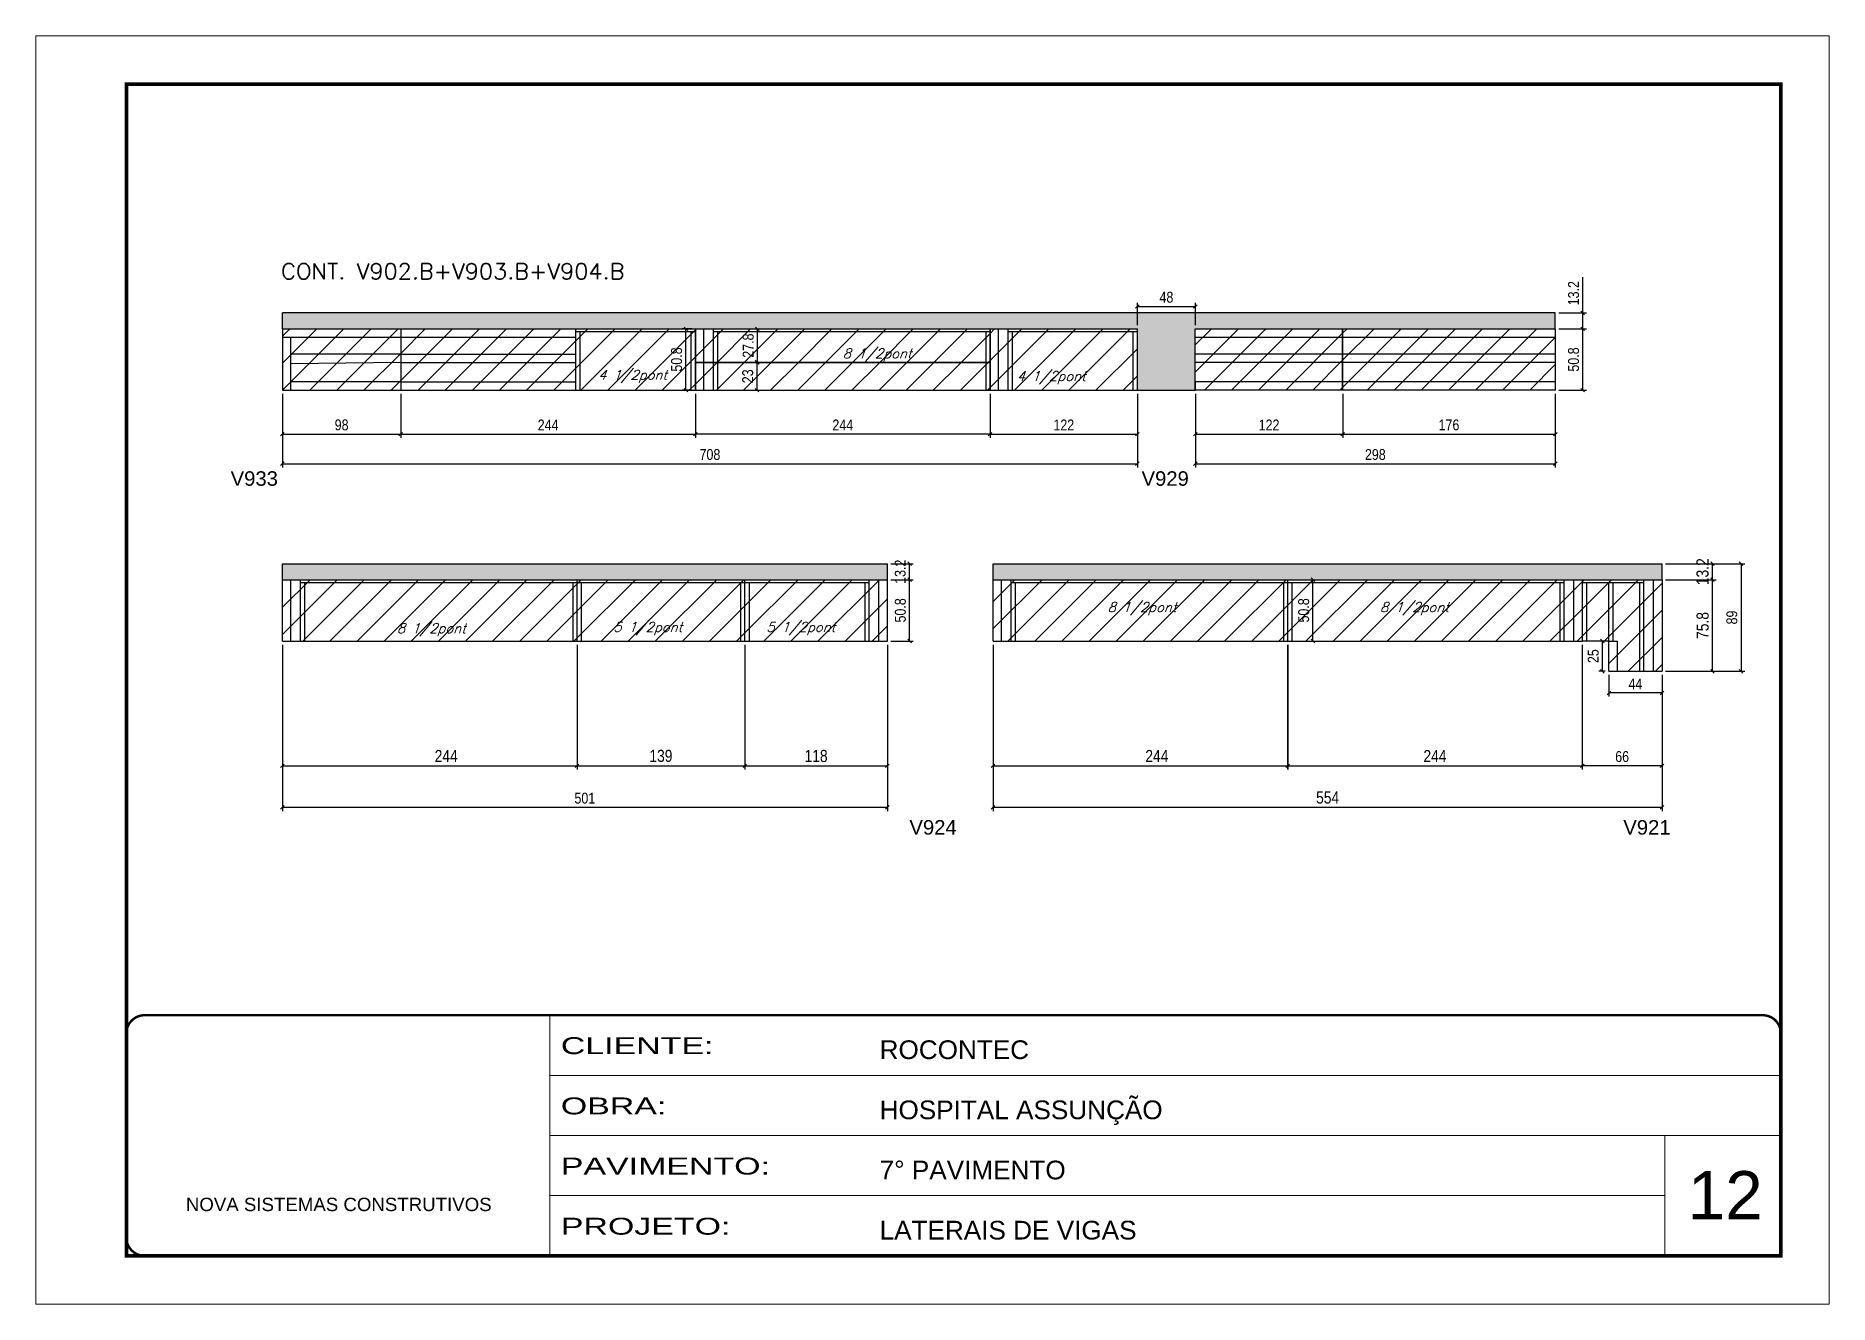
# Model space of a CAD drawing. Extents: x -20960 to -5926, y -2106 to 21915.
# Drawn here: x -7438 to -5953, y 18568 to 19618 of the extents above; entities that cross this region are included whole.
import ezdxf

# ---------------------------------------------------------------- set-up
doc = ezdxf.new("R2010")
doc.units = 0
doc.linetypes.add('CONTINUO', pattern=[0])
doc.linetypes.add('DASHED', pattern=[0.75, 0.5, -0.25])
for name, color, linetype in [('5', 5, 'Continuous'), ('COTA', 241, 'Continuous'), ('Painéis', 200, 'Continuous'), ('Reaproveitamento', 251, 'Continuous'), ('SARR_2.2x7', 40, 'Continuous'), ('SARR_3.5x7', 81, 'Continuous'), ('texto', 7, 'Continuous')]:
    doc.layers.add(name, color=color, linetype=linetype)
for name, color, linetype, lineweight in [('CARIMBO', 255, 'Continuous', 9), ('Folhas', 255, 'Continuous', 9), ('SARRAFO DE PRESSAO', 251, 'DASHED', 9), ('Texto Seção', 7, 'Continuous', 15)]:
    doc.layers.add(name, color=color, linetype=linetype, lineweight=lineweight)
doc.styles.add('ARIAL', font='arial.ttf')
doc.styles.add('COTA TECNICA', font='techl___.ttf', dxfattribs={"height": 10})
doc.styles.add('COTA TECNICA-50', font='techl___.ttf', dxfattribs={"height": 9})
doc.styles.add('REGUA-120', font='ROMANS.shx', dxfattribs={"height": 15})
doc.styles.add('Romans', font='romans.shx')
doc.styles.get("Standard").update_dxf_attribs({"font": 'arial.ttf'})
doc.styles.add('Tecnologia', font='')
doc.styles.get('Tecnologia').set_extended_font_data('Forgotten Futurist')
doc.dimstyles.new('COTA PAINEL-50', dxfattribs={"dimtxt": 9, "dimasz": 3, "dimexe": 3, "dimexo": 3, "dimgap": 3, "dimtad": 1, "dimdec": 1, "dimzin": 12, "dimdsep": 46, "dimtxsty": 'COTA TECNICA-50', "dimblk1": 'OBLIQUE', "dimblk2": 'OBLIQUE', "dimsah": 1, "dimcen": 0.9, "dimclrd": 4, "dimclre": 4, "dimclrt": 240, "dimadec": 1, "dimazin": 3, "dimtfac": 1, "dimtdec": 1, "dimtmove": 0, "dimatfit": 3, "dimfxl": 1, "dimtolj": 1, "dimtzin": 12, "dimarcsym": 0})
doc.dimstyles.new('PAINEL', dxfattribs={"dimtxt": 10, "dimasz": 3, "dimexe": 3, "dimexo": 3, "dimgap": 3, "dimtad": 1, "dimdec": 1, "dimzin": 12, "dimdsep": 46, "dimtxsty": 'COTA TECNICA', "dimblk1": 'OBLIQUE', "dimblk2": 'OBLIQUE', "dimsah": 1, "dimcen": 0.9, "dimclrd": 4, "dimclre": 4, "dimclrt": 240, "dimadec": 1, "dimazin": 3, "dimtfac": 1, "dimtdec": 1, "dimtmove": 0, "dimatfit": 3, "dimfxl": 1, "dimtolj": 1, "dimtzin": 12, "dimarcsym": 0})
pattern_1 = [(50, (1585, 0), (5.4655401, -0.4781726), [0.5715, -6.2865]), (355, (1585, 0), (-1.0573026, 5.7317054), [0.4572, -5.0292175]), (100.451445, (1585.4555, -0.04), (4.4082374, 5.2535326), [0.4857003, -5.3427073]), (46.1842, (1585, 1.524), (8.1323712, -1.2612698), [0.85725, -9.42975]), (96.635558, (1585.678, 1.419), (7.122124, 7.4227837), [0.7285507, -8.0140682]), (351.18415, (1585, 1.524), (7.122124, 7.4227837), [0.685799, -7.543792]), (21, (1585.762, 1.143), (4.5484317, -3.0679559), [0.5715, -6.2865]), (326, (1585.762, 1.143), (1.8540609, 5.525639), [0.4572, -5.0292]), (71.451445, (1586.141, 0.8873), (6.4024926, 2.4576831), [0.4857003, -5.3426981]), (37.5, (1585, 0), (0.0926581, 2.53665117), [0, -4.96824, 0, -5.1054, 0, -5.04825]), (7.5, (1585, 0), (2.00458988, 3.00541724), [0, -2.91084, 0, -4.85394, 0, -1.92405]), (327.5, (1583.3007, 0), (4.06771786, -0.17186232), [0, -1.905, 0, -5.9436, 0, -7.8867]), (317.5, (1582.5387, 0), (4.44387544, 0.76279473), [0, -2.4765, 0, -3.94716, 0, -5.6007])]

msp = doc.modelspace()

# ---------------------------------------------------------------- texts
at = {"layer": '5', "linetype": 'Continuous'}
for s, p in [('V933', (-7277.19, 19245.76)), ('V929', (-6522.88, 19245.76)), ('V924', (-6715.09, 18956.98)), ('V921', (-6123.92, 18956.98))]:
    msp.add_text(s, height=12, rotation=0.00004, dxfattribs=at).set_placement(p)
at = {"layer": 'CARIMBO', "style": 'ARIAL'}
msp.add_text('12', height=40, dxfattribs=at).set_placement((-6070.64, 18638.38))
at = {"layer": 'texto', "color": 2, "char_height": 8, "attachment_point": 5, "style": 'Romans'}
for s, insert in [('{\\Q19;\\C256;8 1/2pont}', (-6741.82, 19354.02)), ('{\\Q19;\\C256;4 1/2pont}', (-6944.29, 19336.28)), ('{\\Q19;\\C256;4 1/2pont}', (-6597.62, 19335.24)), ('{\\Q19;\\C256;8 1/2pont}', (-6522.45, 19143.93)), ('{\\Q19;\\C256;8 1/2pont}', (-6296.87, 19143.93)), ('{\\Q19;\\C256;8 1/2pont}', (-7110.96, 19126.5)), ('{\\Q19;\\C256;5 1/2pont}', (-6931.73, 19127.55)), ('{\\Q19;\\C256;5 1/2pont}', (-6805.04, 19127.55))]:
    msp.add_mtext(s, dxfattribs=dict(at, insert=insert))
at = {"layer": 'Texto Seção', "style": 'REGUA-120', "width": 1.05}
msp.add_text('CONT. V902.B+V903.B+V904.B', height=13, dxfattribs=at).set_placement((-7235.4, 19416.88))

# ---------------------------------------------------------------- blocks, each defined once
blk = doc.blocks.new('9999999999')
at = {"color": 30, "linetype": 'CONTINUO'}
for p, q in [((98564.6, 34230.2), (98564.6, 34429.4)), ((98564.6, 34379.6), (99584, 34379.6)), ((98564.6, 34329.8), (99488, 34329.8)), ((99584, 34329.8), (99488, 34329.8)), ((99488, 34329.8), (99488, 34230.2)), ((98564.6, 34280), (99488, 34280))]:
    blk.add_line(p, q, dxfattribs=at)
at = {"color": 30, "linetype": 'CONTINUO', "const_width": 2}
blk.add_lwpolyline([(99584, 34230.2), (99584, 34414.4, 0.414214), (99569, 34429.4), (98229, 34429.4, 0.414214), (98214, 34414.4), (98214, 34245.2, 0.414214), (98229, 34230.2), (99584, 34230.2)], format="xyb", dxfattribs=at)
at = {"layer": 'Folhas'}
blk.add_lwpolyline([(98139, 34190.2), (99624, 34190.2), (99624, 35240.2), (98139, 35240.2)], close=True, dxfattribs=at)
at = {"layer": 'Folhas', "color": 30, "const_width": 3}
blk.add_lwpolyline([(98214, 34230.2), (99584, 34230.2), (99584, 35200.2), (98214, 35200.2)], close=True, dxfattribs=at)
at = {"color": 7, "linetype": 'Continuous', "ltscale": 5, "style": 'ARIAL'}
for s, height, p in [('ROCONTEC', 15.48, (98837.7, 34393.1)), ('HOSPITAL ASSUNÇÃO', 15.483, (98837.7, 34343.3)), ('7° PAVIMENTO', 15.483, (98837.7, 34293.5)), ('NOVA SISTEMAS CONSTRUTIVOS', 11.059, (98263.2, 34267.2)), ('LATERAIS DE VIGAS', 15.483, (98837.7, 34243.7))]:
    blk.add_text(s, height=height, dxfattribs=at).set_placement(p)
at = {"layer": 'Folhas', "color": 7, "style": 'Tecnologia', "width": 1.5}
for s, p in [('CLIENTE:', (98573.7, 34397.2)), ('OBRA:', (98573.7, 34347.3)), ('PAVIMENTO:', (98573.7, 34297.5)), ('PROJETO:', (98573.7, 34247.7))]:
    blk.add_text(s, height=14, dxfattribs=at).set_placement(p)
blk = doc.blocks.new('_Oblique')
at = {"color": 0, "linetype": 'ByBlock', "lineweight": -2}
blk.add_line((-0.5, -0.5), (0.5, 0.5), dxfattribs=at)
blk = doc.blocks.new('*D186')
at = {"layer": 'COTA', "color": 4, "lineweight": -2, "transparency": 16777216}
for p, q in [((-6356.3, 19321.9), (-6356.3, 19285.5)), ((-6180.3, 19321.9), (-6180.3, 19285.5)), ((-6356.3, 19288.5), (-6180.3, 19288.5))]:
    blk.add_line(p, q, dxfattribs=at)
at = {"layer": 'Defpoints', "color": 0, "transparency": 16777216}
for p in [(-6356.3, 19324.9), (-6180.3, 19324.9), (-6180.3, 19288.5)]:
    blk.add_point(p, dxfattribs=at)
at = {"layer": 'COTA', "color": 4, "lineweight": -2, "transparency": 16777216, "xscale": 3, "yscale": 3, "zscale": 3, "rotation": 180}
blk.add_blockref('_Oblique', (-6356.3, 19288.5), dxfattribs=at)
at = {"layer": 'COTA', "color": 4, "lineweight": -2, "transparency": 16777216, "xscale": 3, "yscale": 3, "zscale": 3}
blk.add_blockref('_Oblique', (-6180.3, 19288.5), dxfattribs=at)
at = {"layer": 'COTA', "color": 240, "transparency": 16777216, "insert": (-6268.3, 19296.1), "char_height": 9, "attachment_point": 5, "style": 'COTA TECNICA-50'}
blk.add_mtext('\\A1;176', dxfattribs=at)
blk = doc.blocks.new('*D187')
at = {"layer": 'COTA', "color": 4, "lineweight": -2, "transparency": 16777216}
for p, q in [((-6177.3, 19375.7), (-6154.5, 19375.7)), ((-6157.5, 19324.9), (-6157.5, 19375.7)), ((-6177.3, 19324.9), (-6154.5, 19324.9))]:
    blk.add_line(p, q, dxfattribs=at)
at = {"layer": 'Defpoints', "color": 0, "transparency": 16777216}
for p in [(-6180.3, 19375.7), (-6157.5, 19375.7), (-6180.3, 19324.9)]:
    blk.add_point(p, dxfattribs=at)
at = {"layer": 'COTA', "color": 4, "lineweight": -2, "transparency": 16777216, "xscale": 3, "yscale": 3, "zscale": 3}
for p, rotation in [((-6157.5, 19375.7), 90), ((-6157.5, 19324.9), 270)]:
    blk.add_blockref('_Oblique', p, dxfattribs=dict(at, rotation=rotation))
at = {"layer": 'COTA', "color": 240, "transparency": 16777216, "insert": (-6165.1, 19350.3), "char_height": 9, "attachment_point": 5, "rotation": 90, "style": 'COTA TECNICA-50'}
blk.add_mtext('\\A1;50.8', dxfattribs=at)
blk = doc.blocks.new('*D188')
at = {"layer": 'COTA', "color": 4, "lineweight": -2, "transparency": 16777216}
for p, q in [((-6478.3, 19321.9), (-6478.3, 19285.5)), ((-6356.3, 19321.9), (-6356.3, 19285.5)), ((-6478.3, 19288.5), (-6356.3, 19288.5))]:
    blk.add_line(p, q, dxfattribs=at)
at = {"layer": 'Defpoints', "color": 0, "transparency": 16777216}
for p in [(-6478.3, 19324.9), (-6356.3, 19324.9), (-6356.3, 19288.5)]:
    blk.add_point(p, dxfattribs=at)
at = {"layer": 'COTA', "color": 4, "lineweight": -2, "transparency": 16777216, "xscale": 3, "yscale": 3, "zscale": 3, "rotation": 180}
blk.add_blockref('_Oblique', (-6478.3, 19288.5), dxfattribs=at)
at = {"layer": 'COTA', "color": 4, "lineweight": -2, "transparency": 16777216, "xscale": 3, "yscale": 3, "zscale": 3}
blk.add_blockref('_Oblique', (-6356.3, 19288.5), dxfattribs=at)
at = {"layer": 'COTA', "color": 240, "transparency": 16777216, "insert": (-6417.3, 19296.1), "char_height": 9, "attachment_point": 5, "style": 'COTA TECNICA-50'}
blk.add_mtext('\\A1;122', dxfattribs=at)
blk = doc.blocks.new('*D281')
at = {"layer": 'COTA', "color": 4, "lineweight": -2, "transparency": 16777216}
for p, q in [((-6648.3, 19321.9), (-6648.3, 19285.5)), ((-6526.3, 19321.9), (-6526.3, 19285.5)), ((-6648.3, 19288.5), (-6526.3, 19288.5))]:
    blk.add_line(p, q, dxfattribs=at)
at = {"layer": 'Defpoints', "color": 0, "transparency": 16777216}
for p in [(-6648.3, 19324.9), (-6526.3, 19324.9), (-6526.3, 19288.5)]:
    blk.add_point(p, dxfattribs=at)
at = {"layer": 'COTA', "color": 4, "lineweight": -2, "transparency": 16777216, "xscale": 3, "yscale": 3, "zscale": 3, "rotation": 180}
blk.add_blockref('_Oblique', (-6648.3, 19288.5), dxfattribs=at)
at = {"layer": 'COTA', "color": 4, "lineweight": -2, "transparency": 16777216, "xscale": 3, "yscale": 3, "zscale": 3}
blk.add_blockref('_Oblique', (-6526.3, 19288.5), dxfattribs=at)
at = {"layer": 'COTA', "color": 240, "transparency": 16777216, "insert": (-6587.3, 19296.1), "char_height": 9, "attachment_point": 5, "style": 'COTA TECNICA-50'}
blk.add_mtext('\\A1;122', dxfattribs=at)
blk = doc.blocks.new('*D189')
at = {"layer": 'COTA', "color": 4, "lineweight": -2, "transparency": 16777216}
for p, q in [((-6892.3, 19321.9), (-6892.3, 19285.5)), ((-6648.3, 19321.9), (-6648.3, 19285.5)), ((-6648.3, 19288.5), (-6892.3, 19288.5))]:
    blk.add_line(p, q, dxfattribs=at)
at = {"layer": 'Defpoints', "color": 0, "transparency": 16777216}
for p in [(-6892.3, 19324.9), (-6648.3, 19324.9), (-6892.3, 19288.5)]:
    blk.add_point(p, dxfattribs=at)
at = {"layer": 'COTA', "color": 4, "lineweight": -2, "transparency": 16777216, "xscale": 3, "yscale": 3, "zscale": 3, "rotation": 180}
blk.add_blockref('_Oblique', (-6892.3, 19288.5), dxfattribs=at)
at = {"layer": 'COTA', "color": 4, "lineweight": -2, "transparency": 16777216, "xscale": 3, "yscale": 3, "zscale": 3}
blk.add_blockref('_Oblique', (-6648.3, 19288.5), dxfattribs=at)
at = {"layer": 'COTA', "color": 240, "transparency": 16777216, "insert": (-6770.3, 19296.1), "char_height": 9, "attachment_point": 5, "style": 'COTA TECNICA-50'}
blk.add_mtext('\\A1;244', dxfattribs=at)
blk = doc.blocks.new('*D282')
at = {"layer": 'COTA', "color": 4, "lineweight": -2, "transparency": 16777216}
for p, q in [((-7136.3, 19321.9), (-7136.3, 19285.5)), ((-6892.3, 19321.9), (-6892.3, 19285.5)), ((-7136.3, 19288.5), (-6892.3, 19288.5))]:
    blk.add_line(p, q, dxfattribs=at)
at = {"layer": 'Defpoints', "color": 0, "transparency": 16777216}
for p in [(-7136.3, 19324.9), (-6892.3, 19324.9), (-6892.3, 19288.5)]:
    blk.add_point(p, dxfattribs=at)
at = {"layer": 'COTA', "color": 4, "lineweight": -2, "transparency": 16777216, "xscale": 3, "yscale": 3, "zscale": 3, "rotation": 180}
blk.add_blockref('_Oblique', (-7136.3, 19288.5), dxfattribs=at)
at = {"layer": 'COTA', "color": 4, "lineweight": -2, "transparency": 16777216, "xscale": 3, "yscale": 3, "zscale": 3}
blk.add_blockref('_Oblique', (-6892.3, 19288.5), dxfattribs=at)
at = {"layer": 'COTA', "color": 240, "transparency": 16777216, "insert": (-7014.3, 19296.1), "char_height": 9, "attachment_point": 5, "style": 'COTA TECNICA-50'}
blk.add_mtext('\\A1;244', dxfattribs=at)
blk = doc.blocks.new('*D252')
at = {"layer": 'COTA', "color": 4, "lineweight": -2, "transparency": 16777216}
for p, q in [((-6526.3, 19378.7), (-6526.3, 19397.2)), ((-6526.3, 19394.2), (-6478.3, 19394.2)), ((-6478.3, 19378.7), (-6478.3, 19397.2))]:
    blk.add_line(p, q, dxfattribs=at)
at = {"layer": 'Defpoints', "color": 0, "transparency": 16777216}
for p in [(-6478.3, 19394.2), (-6526.3, 19375.7), (-6478.3, 19375.7)]:
    blk.add_point(p, dxfattribs=at)
at = {"layer": 'COTA', "color": 4, "lineweight": -2, "transparency": 16777216, "xscale": 3, "yscale": 3, "zscale": 3, "rotation": 180}
blk.add_blockref('_Oblique', (-6526.3, 19394.2), dxfattribs=at)
at = {"layer": 'COTA', "color": 4, "lineweight": -2, "transparency": 16777216, "xscale": 3, "yscale": 3, "zscale": 3}
blk.add_blockref('_Oblique', (-6478.3, 19394.2), dxfattribs=at)
at = {"layer": 'COTA', "color": 240, "transparency": 16777216, "insert": (-6502.3, 19401.8), "char_height": 9, "attachment_point": 5, "style": 'COTA TECNICA-50'}
blk.add_mtext('\\A1;48', dxfattribs=at)
blk = doc.blocks.new('*D176')
at = {"layer": 'COTA', "color": 4, "lineweight": -2, "transparency": 16777216}
for p, q in [((-7234.3, 19321.9), (-7234.3, 19285.5)), ((-7136.3, 19321.9), (-7136.3, 19285.5)), ((-7234.3, 19288.5), (-7136.3, 19288.5))]:
    blk.add_line(p, q, dxfattribs=at)
at = {"layer": 'Defpoints', "color": 0, "transparency": 16777216}
for p in [(-7234.3, 19324.9), (-7136.3, 19324.9), (-7136.3, 19288.5)]:
    blk.add_point(p, dxfattribs=at)
at = {"layer": 'COTA', "color": 4, "lineweight": -2, "transparency": 16777216, "xscale": 3, "yscale": 3, "zscale": 3, "rotation": 180}
blk.add_blockref('_Oblique', (-7234.3, 19288.5), dxfattribs=at)
at = {"layer": 'COTA', "color": 4, "lineweight": -2, "transparency": 16777216, "xscale": 3, "yscale": 3, "zscale": 3}
blk.add_blockref('_Oblique', (-7136.3, 19288.5), dxfattribs=at)
at = {"layer": 'COTA', "color": 240, "transparency": 16777216, "insert": (-7185.3, 19296.1), "char_height": 9, "attachment_point": 5, "style": 'COTA TECNICA-50'}
blk.add_mtext('\\A1;98', dxfattribs=at)
blk = doc.blocks.new('*D253')
at = {"layer": 'COTA', "color": 4, "lineweight": -2, "ltscale": 25, "transparency": 16777216}
for p, q in [((-6645.8, 19114.2), (-6645.8, 19010.9)), ((-6401.8, 19114.2), (-6401.8, 19010.9)), ((-6645.8, 19013.9), (-6401.8, 19013.9))]:
    blk.add_line(p, q, dxfattribs=at)
at = {"layer": 'Defpoints', "color": 0, "ltscale": 25, "transparency": 16777216}
for p in [(-6645.8, 19117.2), (-6401.8, 19117.2), (-6401.8, 19013.9)]:
    blk.add_point(p, dxfattribs=at)
at = {"layer": 'COTA', "color": 4, "lineweight": -2, "ltscale": 25, "transparency": 16777216, "xscale": 3, "yscale": 3, "zscale": 3, "rotation": 180}
blk.add_blockref('_Oblique', (-6645.8, 19013.9), dxfattribs=at)
at = {"layer": 'COTA', "color": 4, "lineweight": -2, "ltscale": 25, "transparency": 16777216, "xscale": 3, "yscale": 3, "zscale": 3}
blk.add_blockref('_Oblique', (-6401.8, 19013.9), dxfattribs=at)
at = {"layer": 'COTA', "color": 240, "ltscale": 25, "transparency": 16777216, "insert": (-6510.2, 19022), "char_height": 10, "attachment_point": 5, "style": 'COTA TECNICA'}
blk.add_mtext('\\A1;244', dxfattribs=at)
blk = doc.blocks.new('*D177')
at = {"layer": 'COTA', "color": 4, "lineweight": -2, "ltscale": 25, "transparency": 16777216}
for p, q in [((-6088.9, 19168), (-6047.1, 19168)), ((-6050.1, 19092.2), (-6050.1, 19168)), ((-6088.9, 19092.2), (-6047.1, 19092.2))]:
    blk.add_line(p, q, dxfattribs=at)
at = {"layer": 'Defpoints', "color": 0, "ltscale": 25, "transparency": 16777216}
for p in [(-6091.9, 19168), (-6050.1, 19168), (-6091.9, 19092.2)]:
    blk.add_point(p, dxfattribs=at)
at = {"layer": 'COTA', "color": 4, "lineweight": -2, "ltscale": 25, "transparency": 16777216, "xscale": 3, "yscale": 3, "zscale": 3}
for p, rotation in [((-6050.1, 19168), 90), ((-6050.1, 19092.2), 270)]:
    blk.add_blockref('_Oblique', p, dxfattribs=dict(at, rotation=rotation))
at = {"layer": 'COTA', "color": 240, "ltscale": 25, "transparency": 16777216, "insert": (-6058.2, 19130.1), "char_height": 10, "attachment_point": 5, "rotation": 90, "style": 'COTA TECNICA'}
blk.add_mtext('\\A1;75.8', dxfattribs=at)
blk = doc.blocks.new('*D254')
at = {"layer": 'COTA', "color": 4, "lineweight": -2, "ltscale": 25, "transparency": 16777216}
for p, q in [((-6401.9, 19114.2), (-6401.9, 19010.9)), ((-6157.9, 19114.2), (-6157.9, 19010.9)), ((-6401.9, 19013.9), (-6157.9, 19013.9))]:
    blk.add_line(p, q, dxfattribs=at)
at = {"layer": 'Defpoints', "color": 0, "ltscale": 25, "transparency": 16777216}
for p in [(-6401.9, 19117.2), (-6157.9, 19117.2), (-6157.9, 19013.9)]:
    blk.add_point(p, dxfattribs=at)
at = {"layer": 'COTA', "color": 4, "lineweight": -2, "ltscale": 25, "transparency": 16777216, "xscale": 3, "yscale": 3, "zscale": 3, "rotation": 180}
blk.add_blockref('_Oblique', (-6401.9, 19013.9), dxfattribs=at)
at = {"layer": 'COTA', "color": 4, "lineweight": -2, "ltscale": 25, "transparency": 16777216, "xscale": 3, "yscale": 3, "zscale": 3}
blk.add_blockref('_Oblique', (-6157.9, 19013.9), dxfattribs=at)
at = {"layer": 'COTA', "color": 240, "ltscale": 25, "transparency": 16777216, "insert": (-6279.9, 19022), "char_height": 10, "attachment_point": 5, "style": 'COTA TECNICA'}
blk.add_mtext('\\A1;244', dxfattribs=at)
blk = doc.blocks.new('*D255')
at = {"layer": 'COTA', "color": 4, "lineweight": -2, "ltscale": 25, "transparency": 16777216}
for p, q in [((-6645.8, 19114.2), (-6645.8, 18976.5)), ((-6091.9, 19089.2), (-6091.9, 18976.5)), ((-6091.9, 18979.5), (-6645.8, 18979.5))]:
    blk.add_line(p, q, dxfattribs=at)
at = {"layer": 'Defpoints', "color": 0, "ltscale": 25, "transparency": 16777216}
for p in [(-6645.8, 19117.2), (-6091.9, 19092.2), (-6645.8, 18979.5)]:
    blk.add_point(p, dxfattribs=at)
at = {"layer": 'COTA', "color": 4, "lineweight": -2, "ltscale": 25, "transparency": 16777216, "xscale": 3, "yscale": 3, "zscale": 3, "rotation": 180}
blk.add_blockref('_Oblique', (-6645.8, 18979.5), dxfattribs=at)
at = {"layer": 'COTA', "color": 4, "lineweight": -2, "ltscale": 25, "transparency": 16777216, "xscale": 3, "yscale": 3, "zscale": 3}
blk.add_blockref('_Oblique', (-6091.9, 18979.5), dxfattribs=at)
at = {"layer": 'COTA', "color": 240, "ltscale": 25, "transparency": 16777216, "insert": (-6368.8, 18987.6), "char_height": 10, "attachment_point": 5, "style": 'COTA TECNICA'}
blk.add_mtext('\\A1;554', dxfattribs=at)
blk = doc.blocks.new('*D178')
at = {"layer": 'COTA', "color": 4, "lineweight": -2, "ltscale": 25, "transparency": 16777216}
for p, q in [((-6088.9, 19181.2), (-6047.1, 19181.2)), ((-6050.1, 19168), (-6050.1, 19181.2)), ((-6088.9, 19168), (-6047.1, 19168))]:
    blk.add_line(p, q, dxfattribs=at)
at = {"layer": 'Defpoints', "color": 0, "ltscale": 25, "transparency": 16777216}
for p in [(-6091.9, 19181.2), (-6050.1, 19181.2), (-6091.9, 19168)]:
    blk.add_point(p, dxfattribs=at)
at = {"layer": 'COTA', "color": 4, "lineweight": -2, "ltscale": 25, "transparency": 16777216, "xscale": 3, "yscale": 3, "zscale": 3}
for p, rotation in [((-6050.1, 19181.2), 90), ((-6050.1, 19168), 270)]:
    blk.add_blockref('_Oblique', p, dxfattribs=dict(at, rotation=rotation))
at = {"layer": 'COTA', "color": 240, "ltscale": 25, "transparency": 16777216, "insert": (-6058.3, 19174.6), "char_height": 10, "attachment_point": 5, "rotation": 90, "style": 'COTA TECNICA'}
blk.add_mtext('\\A1;13.2', dxfattribs=at)
blk = doc.blocks.new('*D179')
at = {"layer": 'COTA', "color": 4, "lineweight": -2, "transparency": 16777216}
for p, q in [((-6088.9, 19181.2), (-6023.4, 19181.2)), ((-6026.4, 19181.2), (-6026.4, 19092.2)), ((-6088.9, 19092.2), (-6023.4, 19092.2))]:
    blk.add_line(p, q, dxfattribs=at)
at = {"layer": 'Defpoints', "color": 0, "transparency": 16777216}
for p in [(-6091.9, 19181.2), (-6091.9, 19092.2), (-6026.4, 19092.2)]:
    blk.add_point(p, dxfattribs=at)
at = {"layer": 'COTA', "color": 4, "lineweight": -2, "transparency": 16777216, "xscale": 3, "yscale": 3, "zscale": 3}
for p, rotation in [((-6026.4, 19181.2), 90), ((-6026.4, 19092.2), 270)]:
    blk.add_blockref('_Oblique', p, dxfattribs=dict(at, rotation=rotation))
at = {"layer": 'COTA', "color": 240, "transparency": 16777216, "insert": (-6034, 19136.7), "char_height": 9, "attachment_point": 5, "rotation": 90, "style": 'COTA TECNICA-50'}
blk.add_mtext('\\A1;89', dxfattribs=at)
blk = doc.blocks.new('*D180')
at = {"layer": 'COTA', "color": 4, "lineweight": -2, "transparency": 16777216}
for p, q in [((-6135.9, 19089.2), (-6135.9, 19071.2)), ((-6091.9, 19089.2), (-6091.9, 19071.2)), ((-6091.9, 19074.2), (-6135.9, 19074.2))]:
    blk.add_line(p, q, dxfattribs=at)
at = {"layer": 'Defpoints', "color": 0, "transparency": 16777216}
for p in [(-6135.9, 19092.2), (-6091.9, 19092.2), (-6135.9, 19074.2)]:
    blk.add_point(p, dxfattribs=at)
at = {"layer": 'COTA', "color": 4, "lineweight": -2, "transparency": 16777216, "xscale": 3, "yscale": 3, "zscale": 3, "rotation": 180}
blk.add_blockref('_Oblique', (-6135.9, 19074.2), dxfattribs=at)
at = {"layer": 'COTA', "color": 4, "lineweight": -2, "transparency": 16777216, "xscale": 3, "yscale": 3, "zscale": 3}
blk.add_blockref('_Oblique', (-6091.9, 19074.2), dxfattribs=at)
at = {"layer": 'COTA', "color": 240, "transparency": 16777216, "insert": (-6113.9, 19081.7), "char_height": 9, "attachment_point": 5, "style": 'COTA TECNICA-50'}
blk.add_mtext('\\A1;44', dxfattribs=at)
blk = doc.blocks.new('*D181')
at = {"layer": 'COTA', "color": 4, "lineweight": -2, "transparency": 16777216}
for p, q in [((-6157.9, 19114.2), (-6157.9, 19010.9)), ((-6091.9, 19089.2), (-6091.9, 19010.9)), ((-6091.9, 19013.9), (-6157.9, 19013.9))]:
    blk.add_line(p, q, dxfattribs=at)
at = {"layer": 'Defpoints', "color": 0, "transparency": 16777216}
for p in [(-6157.9, 19117.2), (-6091.9, 19092.2), (-6157.9, 19013.9)]:
    blk.add_point(p, dxfattribs=at)
at = {"layer": 'COTA', "color": 4, "lineweight": -2, "transparency": 16777216, "xscale": 3, "yscale": 3, "zscale": 3, "rotation": 180}
blk.add_blockref('_Oblique', (-6157.9, 19013.9), dxfattribs=at)
at = {"layer": 'COTA', "color": 4, "lineweight": -2, "transparency": 16777216, "xscale": 3, "yscale": 3, "zscale": 3}
blk.add_blockref('_Oblique', (-6091.9, 19013.9), dxfattribs=at)
at = {"layer": 'COTA', "color": 240, "transparency": 16777216, "insert": (-6124.9, 19021.5), "char_height": 9, "attachment_point": 5, "style": 'COTA TECNICA-50'}
blk.add_mtext('\\A1;66', dxfattribs=at)
blk = doc.blocks.new('*D256')
at = {"layer": 'COTA', "color": 4, "lineweight": -2, "ltscale": 25, "transparency": 16777216}
for p, q in [((-7234.3, 19114.2), (-7234.3, 19010.9)), ((-6990.3, 19114.2), (-6990.3, 19010.9)), ((-7234.3, 19013.9), (-6990.3, 19013.9))]:
    blk.add_line(p, q, dxfattribs=at)
at = {"layer": 'Defpoints', "color": 0, "ltscale": 25, "transparency": 16777216}
for p in [(-7234.3, 19117.2), (-6990.3, 19117.2), (-6990.3, 19013.9)]:
    blk.add_point(p, dxfattribs=at)
at = {"layer": 'COTA', "color": 4, "lineweight": -2, "ltscale": 25, "transparency": 16777216, "xscale": 3, "yscale": 3, "zscale": 3, "rotation": 180}
blk.add_blockref('_Oblique', (-7234.3, 19013.9), dxfattribs=at)
at = {"layer": 'COTA', "color": 4, "lineweight": -2, "ltscale": 25, "transparency": 16777216, "xscale": 3, "yscale": 3, "zscale": 3}
blk.add_blockref('_Oblique', (-6990.3, 19013.9), dxfattribs=at)
at = {"layer": 'COTA', "color": 240, "ltscale": 25, "transparency": 16777216, "insert": (-7098.7, 19022), "char_height": 10, "attachment_point": 5, "style": 'COTA TECNICA'}
blk.add_mtext('\\A1;244', dxfattribs=at)
blk = doc.blocks.new('*D257')
at = {"layer": 'COTA', "color": 4, "lineweight": -2, "ltscale": 25, "transparency": 16777216}
for p, q in [((-6990.3, 19114.2), (-6990.3, 19010.9)), ((-6851.4, 19114.2), (-6851.4, 19010.9)), ((-6990.3, 19013.9), (-6851.4, 19013.9))]:
    blk.add_line(p, q, dxfattribs=at)
at = {"layer": 'Defpoints', "color": 0, "ltscale": 25, "transparency": 16777216}
for p in [(-6990.3, 19117.2), (-6851.4, 19117.2), (-6851.4, 19013.9)]:
    blk.add_point(p, dxfattribs=at)
at = {"layer": 'COTA', "color": 4, "lineweight": -2, "ltscale": 25, "transparency": 16777216, "xscale": 3, "yscale": 3, "zscale": 3, "rotation": 180}
blk.add_blockref('_Oblique', (-6990.3, 19013.9), dxfattribs=at)
at = {"layer": 'COTA', "color": 4, "lineweight": -2, "ltscale": 25, "transparency": 16777216, "xscale": 3, "yscale": 3, "zscale": 3}
blk.add_blockref('_Oblique', (-6851.4, 19013.9), dxfattribs=at)
at = {"layer": 'COTA', "color": 240, "ltscale": 25, "transparency": 16777216, "insert": (-6920.9, 19022.1), "char_height": 10, "attachment_point": 5, "style": 'COTA TECNICA'}
blk.add_mtext('\\A1;139', dxfattribs=at)
blk = doc.blocks.new('*D258')
at = {"layer": 'COTA', "color": 4, "lineweight": -2, "ltscale": 25, "transparency": 16777216}
for p, q in [((-6851.4, 19114.2), (-6851.4, 19010.9)), ((-6733.4, 19114.2), (-6733.4, 19010.9)), ((-6851.4, 19013.9), (-6733.4, 19013.9))]:
    blk.add_line(p, q, dxfattribs=at)
at = {"layer": 'Defpoints', "color": 0, "ltscale": 25, "transparency": 16777216}
for p in [(-6851.4, 19117.2), (-6733.4, 19117.2), (-6733.4, 19013.9)]:
    blk.add_point(p, dxfattribs=at)
at = {"layer": 'COTA', "color": 4, "lineweight": -2, "ltscale": 25, "transparency": 16777216, "xscale": 3, "yscale": 3, "zscale": 3, "rotation": 180}
blk.add_blockref('_Oblique', (-6851.4, 19013.9), dxfattribs=at)
at = {"layer": 'COTA', "color": 4, "lineweight": -2, "ltscale": 25, "transparency": 16777216, "xscale": 3, "yscale": 3, "zscale": 3}
blk.add_blockref('_Oblique', (-6733.4, 19013.9), dxfattribs=at)
at = {"layer": 'COTA', "color": 240, "ltscale": 25, "transparency": 16777216, "insert": (-6792.4, 19022), "char_height": 10, "attachment_point": 5, "style": 'COTA TECNICA'}
blk.add_mtext('\\A1;118', dxfattribs=at)
blk = doc.blocks.new('*D259')
at = {"layer": 'COTA', "color": 4, "lineweight": -2, "transparency": 16777216}
for p, q in [((-6852.6, 19347.9), (-6838.3, 19347.9)), ((-6841.3, 19324.9), (-6841.3, 19347.9)), ((-6852.6, 19324.9), (-6838.3, 19324.9))]:
    blk.add_line(p, q, dxfattribs=at)
at = {"layer": 'Defpoints', "color": 0, "transparency": 16777216}
for p in [(-6855.6, 19347.9), (-6841.3, 19347.9), (-6855.6, 19324.9)]:
    blk.add_point(p, dxfattribs=at)
at = {"layer": 'COTA', "color": 4, "lineweight": -2, "transparency": 16777216, "xscale": 3, "yscale": 3, "zscale": 3}
for p, rotation in [((-6841.3, 19347.9), 90), ((-6841.3, 19324.9), 270)]:
    blk.add_blockref('_Oblique', p, dxfattribs=dict(at, rotation=rotation))
at = {"layer": 'COTA', "color": 240, "transparency": 16777216, "insert": (-6849, 19336.4), "char_height": 9, "attachment_point": 5, "rotation": 90, "style": 'COTA TECNICA-50'}
blk.add_mtext('\\A1;23', dxfattribs=at)
blk = doc.blocks.new('*D260')
at = {"layer": 'COTA', "color": 4, "lineweight": -2, "transparency": 16777216}
for p, q in [((-6841, 19347.9), (-6841, 19375.7)), ((-6852.2, 19347.9), (-6838, 19347.9))]:
    blk.add_line(p, q, dxfattribs=at)
at = {"layer": 'Defpoints', "color": 0, "transparency": 16777216}
for p in [(-6841, 19375.7), (-6841, 19375.7), (-6855.2, 19347.9)]:
    blk.add_point(p, dxfattribs=at)
at = {"layer": 'COTA', "color": 4, "lineweight": -2, "transparency": 16777216, "xscale": 3, "yscale": 3, "zscale": 3}
for p, rotation in [((-6841, 19375.7), 90), ((-6841, 19347.9), 270)]:
    blk.add_blockref('_Oblique', p, dxfattribs=dict(at, rotation=rotation))
at = {"layer": 'COTA', "color": 240, "transparency": 16777216, "insert": (-6848.6, 19361.8), "char_height": 9, "attachment_point": 5, "rotation": 90, "style": 'COTA TECNICA-50'}
blk.add_mtext('\\A1;27.8', dxfattribs=at)
blk = doc.blocks.new('*D261')
at = {"layer": 'COTA', "color": 4, "lineweight": -2, "transparency": 16777216}
for p, q in [((-6895.3, 19375.7), (-6903.2, 19375.7)), ((-6900.2, 19324.9), (-6900.2, 19375.7)), ((-6895.3, 19324.9), (-6903.2, 19324.9))]:
    blk.add_line(p, q, dxfattribs=at)
at = {"layer": 'Defpoints', "color": 0, "transparency": 16777216}
for p in [(-6900.2, 19375.7), (-6892.3, 19375.7), (-6892.3, 19324.9)]:
    blk.add_point(p, dxfattribs=at)
at = {"layer": 'COTA', "color": 4, "lineweight": -2, "transparency": 16777216, "xscale": 3, "yscale": 3, "zscale": 3}
for p, rotation in [((-6900.2, 19375.7), 90), ((-6900.2, 19324.9), 270)]:
    blk.add_blockref('_Oblique', p, dxfattribs=dict(at, rotation=rotation))
at = {"layer": 'COTA', "color": 240, "transparency": 16777216, "insert": (-6907.9, 19350.3), "char_height": 9, "attachment_point": 5, "rotation": 90, "style": 'COTA TECNICA-50'}
blk.add_mtext('\\A1;50.8', dxfattribs=at)
blk = doc.blocks.new('*D262')
at = {"layer": 'COTA', "color": 4, "lineweight": -2, "transparency": 16777216}
for p, q in [((-6730.4, 19168), (-6712, 19168)), ((-6715, 19117.2), (-6715, 19168)), ((-6730.4, 19117.2), (-6712, 19117.2))]:
    blk.add_line(p, q, dxfattribs=at)
at = {"layer": 'Defpoints', "color": 0, "transparency": 16777216}
for p in [(-6733.4, 19168), (-6715, 19168), (-6733.4, 19117.2)]:
    blk.add_point(p, dxfattribs=at)
at = {"layer": 'COTA', "color": 4, "lineweight": -2, "transparency": 16777216, "xscale": 3, "yscale": 3, "zscale": 3}
for p, rotation in [((-6715, 19168), 90), ((-6715, 19117.2), 270)]:
    blk.add_blockref('_Oblique', p, dxfattribs=dict(at, rotation=rotation))
at = {"layer": 'COTA', "color": 240, "transparency": 16777216, "insert": (-6722.6, 19142.6), "char_height": 9, "attachment_point": 5, "rotation": 90, "style": 'COTA TECNICA-50'}
blk.add_mtext('\\A1;50.8', dxfattribs=at)
blk = doc.blocks.new('*D182')
at = {"layer": 'COTA', "color": 4, "lineweight": -2, "transparency": 16777216}
for p, q in [((-6730.4, 19181.2), (-6712, 19181.2)), ((-6715, 19168), (-6715, 19181.2)), ((-6730.4, 19168), (-6712, 19168))]:
    blk.add_line(p, q, dxfattribs=at)
at = {"layer": 'Defpoints', "color": 0, "transparency": 16777216}
for p in [(-6733.4, 19181.2), (-6715, 19181.2), (-6733.4, 19168)]:
    blk.add_point(p, dxfattribs=at)
at = {"layer": 'COTA', "color": 4, "lineweight": -2, "transparency": 16777216, "xscale": 3, "yscale": 3, "zscale": 3}
for p, rotation in [((-6715, 19181.2), 90), ((-6715, 19168), 270)]:
    blk.add_blockref('_Oblique', p, dxfattribs=dict(at, rotation=rotation))
at = {"layer": 'COTA', "color": 240, "transparency": 16777216, "insert": (-6722.7, 19174.6), "char_height": 9, "attachment_point": 5, "rotation": 90, "style": 'COTA TECNICA-50'}
blk.add_mtext('\\A1;13.2', dxfattribs=at)
blk = doc.blocks.new('*D263')
at = {"layer": 'COTA', "color": 4, "lineweight": -2, "transparency": 16777216}
for p, q in [((-6398.9, 19168), (-6378, 19168)), ((-6381, 19117.2), (-6381, 19168)), ((-6398.9, 19117.2), (-6378, 19117.2))]:
    blk.add_line(p, q, dxfattribs=at)
at = {"layer": 'Defpoints', "color": 0, "transparency": 16777216}
for p in [(-6401.9, 19168), (-6381, 19168), (-6401.9, 19117.2)]:
    blk.add_point(p, dxfattribs=at)
at = {"layer": 'COTA', "color": 4, "lineweight": -2, "transparency": 16777216, "xscale": 3, "yscale": 3, "zscale": 3}
for p, rotation in [((-6381, 19168), 90), ((-6381, 19117.2), 270)]:
    blk.add_blockref('_Oblique', p, dxfattribs=dict(at, rotation=rotation))
at = {"layer": 'COTA', "color": 240, "transparency": 16777216, "insert": (-6388.6, 19142.6), "char_height": 9, "attachment_point": 5, "rotation": 90, "style": 'COTA TECNICA-50'}
blk.add_mtext('\\A1;50.8', dxfattribs=at)
blk = doc.blocks.new('*D264')
at = {"layer": 'COTA', "color": 4, "lineweight": -2, "transparency": 16777216}
for p, q in [((-7234.3, 19114.2), (-7234.3, 18976.5)), ((-6733.4, 19114.2), (-6733.4, 18976.5)), ((-6733.4, 18979.5), (-7234.3, 18979.5))]:
    blk.add_line(p, q, dxfattribs=at)
at = {"layer": 'Defpoints', "color": 0, "transparency": 16777216}
for p in [(-7234.3, 19117.2), (-6733.4, 19117.2), (-7234.3, 18979.5)]:
    blk.add_point(p, dxfattribs=at)
at = {"layer": 'COTA', "color": 4, "lineweight": -2, "transparency": 16777216, "xscale": 3, "yscale": 3, "zscale": 3, "rotation": 180}
blk.add_blockref('_Oblique', (-7234.3, 18979.5), dxfattribs=at)
at = {"layer": 'COTA', "color": 4, "lineweight": -2, "transparency": 16777216, "xscale": 3, "yscale": 3, "zscale": 3}
blk.add_blockref('_Oblique', (-6733.4, 18979.5), dxfattribs=at)
at = {"layer": 'COTA', "color": 240, "transparency": 16777216, "insert": (-6983.9, 18987.1), "char_height": 9, "attachment_point": 5, "style": 'COTA TECNICA-50'}
blk.add_mtext('\\A1;501', dxfattribs=at)
blk = doc.blocks.new('*D265')
at = {"layer": 'COTA', "color": 4, "lineweight": -2, "transparency": 16777216}
for p, q in [((-7234.3, 19321.9), (-7234.3, 19261)), ((-6526.3, 19321.9), (-6526.3, 19261)), ((-7234.3, 19264), (-6526.3, 19264))]:
    blk.add_line(p, q, dxfattribs=at)
at = {"layer": 'Defpoints', "color": 0, "transparency": 16777216}
for p in [(-7234.3, 19324.9), (-6526.3, 19324.9), (-6526.3, 19264)]:
    blk.add_point(p, dxfattribs=at)
at = {"layer": 'COTA', "color": 4, "lineweight": -2, "transparency": 16777216, "xscale": 3, "yscale": 3, "zscale": 3, "rotation": 180}
blk.add_blockref('_Oblique', (-7234.3, 19264), dxfattribs=at)
at = {"layer": 'COTA', "color": 4, "lineweight": -2, "transparency": 16777216, "xscale": 3, "yscale": 3, "zscale": 3}
blk.add_blockref('_Oblique', (-6526.3, 19264), dxfattribs=at)
at = {"layer": 'COTA', "color": 240, "transparency": 16777216, "insert": (-6880.3, 19271.6), "char_height": 9, "attachment_point": 5, "style": 'COTA TECNICA-50'}
blk.add_mtext('\\A1;708', dxfattribs=at)
blk = doc.blocks.new('*D266')
at = {"layer": 'COTA', "color": 4, "lineweight": -2, "transparency": 16777216}
for p, q in [((-6138.9, 19117.2), (-6144.2, 19117.2)), ((-6141.2, 19092.2), (-6141.2, 19117.2)), ((-6138.9, 19092.2), (-6144.2, 19092.2))]:
    blk.add_line(p, q, dxfattribs=at)
at = {"layer": 'Defpoints', "color": 0, "transparency": 16777216}
for p in [(-6141.2, 19117.2), (-6135.9, 19117.2), (-6135.9, 19092.2)]:
    blk.add_point(p, dxfattribs=at)
at = {"layer": 'COTA', "color": 4, "lineweight": -2, "transparency": 16777216, "xscale": 3, "yscale": 3, "zscale": 3}
for p, rotation in [((-6141.2, 19117.2), 90), ((-6141.2, 19092.2), 270)]:
    blk.add_blockref('_Oblique', p, dxfattribs=dict(at, rotation=rotation))
at = {"layer": 'COTA', "color": 240, "transparency": 16777216, "insert": (-6148.8, 19104.7), "char_height": 9, "attachment_point": 5, "rotation": 90, "style": 'COTA TECNICA-50'}
blk.add_mtext('\\A1;25', dxfattribs=at)
blk = doc.blocks.new('*D267')
at = {"layer": 'COTA', "color": 4, "lineweight": -2, "transparency": 16777216}
for p, q in [((-6157.5, 19388.9), (-6157.5, 19418.4)), ((-6177.3, 19388.9), (-6154.5, 19388.9)), ((-6157.5, 19375.7), (-6157.5, 19388.9)), ((-6177.3, 19375.7), (-6154.5, 19375.7))]:
    blk.add_line(p, q, dxfattribs=at)
at = {"layer": 'Defpoints', "color": 0, "transparency": 16777216}
for p in [(-6180.3, 19388.9), (-6157.5, 19388.9), (-6180.3, 19375.7)]:
    blk.add_point(p, dxfattribs=at)
at = {"layer": 'COTA', "color": 4, "lineweight": -2, "transparency": 16777216, "xscale": 3, "yscale": 3, "zscale": 3}
for p, rotation in [((-6157.5, 19388.9), 90), ((-6157.5, 19375.7), 270)]:
    blk.add_blockref('_Oblique', p, dxfattribs=dict(at, rotation=rotation))
at = {"layer": 'COTA', "color": 240, "transparency": 16777216, "insert": (-6165.1, 19405.2), "char_height": 9, "attachment_point": 5, "rotation": 90, "style": 'COTA TECNICA-50'}
blk.add_mtext('\\A1;13.2', dxfattribs=at)
blk = doc.blocks.new('*D370')
at = {"layer": 'COTA', "color": 4, "lineweight": -2, "transparency": 16777216}
for p, q in [((-6478.3, 19321.9), (-6478.3, 19261)), ((-6180.3, 19321.9), (-6180.3, 19261)), ((-6478.3, 19264), (-6180.3, 19264))]:
    blk.add_line(p, q, dxfattribs=at)
at = {"layer": 'Defpoints', "color": 0, "transparency": 16777216}
for p in [(-6478.3, 19324.9), (-6180.3, 19324.9), (-6180.3, 19264)]:
    blk.add_point(p, dxfattribs=at)
at = {"layer": 'COTA', "color": 4, "lineweight": -2, "transparency": 16777216, "xscale": 3, "yscale": 3, "zscale": 3, "rotation": 180}
blk.add_blockref('_Oblique', (-6478.3, 19264), dxfattribs=at)
at = {"layer": 'COTA', "color": 4, "lineweight": -2, "transparency": 16777216, "xscale": 3, "yscale": 3, "zscale": 3}
blk.add_blockref('_Oblique', (-6180.3, 19264), dxfattribs=at)
at = {"layer": 'COTA', "color": 240, "transparency": 16777216, "insert": (-6329.3, 19271.6), "char_height": 9, "attachment_point": 5, "style": 'COTA TECNICA-50'}
blk.add_mtext('\\A1;298', dxfattribs=at)

# ---------------------------------------------------------------- dimensions: what is measured, and where the dimension line sits
at = {"layer": 'COTA'}
for base, p1, p2, picture, middle in [((-6157.45, 19388.93), (-6180.34, 19375.73), (-6180.34, 19388.93), '*D267', (-6165.15, 19405.16)), ((-6900.24, 19375.73), (-6892.35, 19324.93), (-6892.35, 19375.73), '*D261', (-6907.86, 19350.33)), ((-6157.45, 19375.73), (-6180.34, 19324.93), (-6180.34, 19375.73), '*D187', (-6165.07, 19350.33)), ((-6841.29, 19347.93), (-6855.55, 19324.93), (-6855.55, 19347.93), '*D259', (-6848.98, 19336.43)), ((-6026.39, 19092.22), (-6091.86, 19181.22), (-6091.86, 19092.22), '*D179', (-6033.98, 19136.72)), ((-6714.97, 19168.02), (-6733.37, 19117.22), (-6733.37, 19168.02), '*D262', (-6722.59, 19142.62)), ((-6381.02, 19168.02), (-6401.86, 19117.22), (-6401.86, 19168.02), '*D263', (-6388.64, 19142.62)), ((-6141.16, 19117.22), (-6135.86, 19092.22), (-6135.86, 19117.22), '*D266', (-6148.76, 19104.72))]:
    dim = msp.add_linear_dim(base=base, p1=p1, p2=p2, angle=90, dimstyle='COTA PAINEL-50', dxfattribs=at)
    dim.commit()
    dim.dimension.update_dxf_attribs({"geometry": picture, "text_midpoint": middle})
for base, p1, p2, picture, middle in [((-6478.35, 19394.23), (-6526.35, 19375.73), (-6478.35, 19375.73), '*D252', (-6502.35, 19401.81)), ((-7136.35, 19288.51), (-7234.35, 19324.93), (-7136.35, 19324.93), '*D176', (-7185.35, 19296.11)), ((-6526.35, 19263.96), (-7234.35, 19324.93), (-6526.35, 19324.93), '*D265', (-6880.35, 19271.58)), ((-6892.35, 19288.51), (-7136.35, 19324.93), (-6892.35, 19324.93), '*D282', (-7014.35, 19296.08)), ((-6892.35, 19288.51), (-6648.35, 19324.93), (-6892.35, 19324.93), '*D189', (-6770.35, 19296.08)), ((-6526.35, 19288.51), (-6648.35, 19324.93), (-6526.35, 19324.93), '*D281', (-6587.35, 19296.07)), ((-6356.35, 19288.51), (-6478.35, 19324.93), (-6356.35, 19324.93), '*D188', (-6417.35, 19296.07)), ((-6180.34, 19263.96), (-6478.35, 19324.93), (-6180.34, 19324.93), '*D370', (-6329.34, 19271.56)), ((-6180.34, 19288.51), (-6356.35, 19324.93), (-6180.34, 19324.93), '*D186', (-6268.34, 19296.11)), ((-7234.35, 18979.48), (-6733.37, 19117.22), (-7234.35, 19117.22), '*D264', (-6983.86, 18987.08)), ((-6157.86, 19013.89), (-6091.86, 19092.22), (-6157.86, 19117.22), '*D181', (-6124.86, 19021.48)), ((-6135.86, 19074.18), (-6091.86, 19092.22), (-6135.86, 19092.22), '*D180', (-6113.86, 19081.74))]:
    dim = msp.add_linear_dim(base=base, p1=p1, p2=p2, dimstyle='COTA PAINEL-50', dxfattribs=at)
    dim.commit()
    dim.dimension.update_dxf_attribs({"geometry": picture, "text_midpoint": middle})
for base, p1, p2, picture, middle in [((-6840.98, 19375.73), (-6855.24, 19347.93), (-6840.98, 19375.73), '*D260', (-6840.98, 19361.83)), ((-6714.97, 19181.22), (-6733.37, 19168.02), (-6733.37, 19181.22), '*D182', (-6714.97, 19174.62))]:
    dim = msp.add_linear_dim(base=base, p1=p1, p2=p2, angle=90, dimstyle='COTA PAINEL-50', override={"dimtmove": 1}, dxfattribs=at)
    dim.commit()
    dim.dimension.update_dxf_attribs({"geometry": picture, "text_midpoint": middle, "dimtype": 160})
at = {"layer": 'COTA', "ltscale": 25}
for base, p1, p2, picture, middle in [((-6050.06, 19181.22), (-6091.86, 19168.02), (-6091.86, 19181.22), '*D178', (-6050.06, 19174.62)), ((-6050.06, 19168.02), (-6091.86, 19092.22), (-6091.86, 19168.02), '*D177', (-6050.06, 19130.12))]:
    dim = msp.add_linear_dim(base=base, p1=p1, p2=p2, angle=90, dimstyle='PAINEL', dxfattribs=at)
    dim.commit()
    dim.dimension.update_dxf_attribs({"geometry": picture, "text_midpoint": middle, "dimtype": 160})
for base, p1, p2, picture, middle in [((-6990.35, 19013.89), (-7234.35, 19117.22), (-6990.35, 19117.22), '*D256', (-7098.75, 19013.89)), ((-6401.84, 19013.89), (-6645.84, 19117.22), (-6401.84, 19117.22), '*D253', (-6510.24, 19013.89))]:
    dim = msp.add_linear_dim(base=base, p1=p1, p2=p2, dimstyle='PAINEL', dxfattribs=at)
    dim.commit()
    dim.dimension.update_dxf_attribs({"geometry": picture, "text_midpoint": middle, "dimtype": 160})
for base, p1, p2, picture, middle in [((-6851.37, 19013.89), (-6990.35, 19117.22), (-6851.37, 19117.22), '*D257', (-6920.86, 19022.13)), ((-6733.37, 19013.89), (-6851.37, 19117.22), (-6733.37, 19117.22), '*D258', (-6792.37, 19021.98)), ((-6645.84, 18979.48), (-6091.86, 19092.22), (-6645.84, 19117.22), '*D255', (-6368.85, 18987.59)), ((-6157.86, 19013.89), (-6401.86, 19117.22), (-6157.86, 19117.22), '*D254', (-6279.86, 19021.96))]:
    dim = msp.add_linear_dim(base=base, p1=p1, p2=p2, dimstyle='PAINEL', dxfattribs=at)
    dim.commit()
    dim.dimension.update_dxf_attribs({"geometry": picture, "text_midpoint": middle})

# ---------------------------------------------------------------- hatches: boundary and pattern name
at = {"layer": 'COTA', "linetype": 'ByBlock'}
h = msp.add_hatch(dxfattribs=at)
h.set_pattern_fill('AR-CONC', color=256, scale=0.03)
h.set_pattern_definition(pattern_1)
h.paths.add_polyline_path([(-6478.35, 19375.73), (-6180.34, 19375.73), (-6180.34, 19388.93), (-7234.35, 19388.93), (-7234.35, 19375.73), (-6892.35, 19375.73), (-6648.35, 19375.73), (-6526.35, 19375.73), (-6526.35, 19331.93), (-6526.35, 19324.93), (-6478.35, 19324.93)])
h = msp.add_hatch(dxfattribs=at)
h.set_pattern_fill('AR-CONC', color=256, scale=0.03)
h.set_pattern_definition(pattern_1)
h.paths.add_polyline_path([(-6748.37, 19168.02), (-6733.37, 19168.02), (-6733.37, 19181.22), (-7234.35, 19181.22), (-7234.35, 19168.02)])
h = msp.add_hatch(dxfattribs=at)
h.set_pattern_fill('AR-CONC', color=256, scale=0.03)
h.set_pattern_definition(pattern_1)
h.paths.add_polyline_path([(-6157.86, 19168.02), (-6091.86, 19168.02), (-6091.86, 19181.22), (-6645.84, 19181.22), (-6645.84, 19168.02)])
at = {"layer": 'Reaproveitamento', "transparency": 33554684}
h = msp.add_hatch(dxfattribs=at)
h.set_pattern_fill('ANSI31', color=256, scale=5)
h.paths.add_polyline_path([(-7136.35, 19324.93), (-7136.35, 19375.73), (-7234.35, 19375.73), (-7234.35, 19324.93)])
h = msp.add_hatch(dxfattribs=at)
h.set_pattern_fill('ANSI31', color=256, scale=5)
h.paths.add_polyline_path([(-6892.35, 19324.93), (-6892.35, 19375.73), (-7136.35, 19375.73), (-7136.35, 19324.93)])
h = msp.add_hatch(dxfattribs=at)
h.set_pattern_fill('ANSI31', color=256, scale=5)
h.paths.add_polyline_path([(-6648.35, 19347.93), (-6648.35, 19375.73), (-6892.35, 19375.73), (-6892.35, 19347.93)])
h = msp.add_hatch(dxfattribs=at)
h.set_pattern_fill('ANSI31', color=256, scale=5)
h.paths.add_polyline_path([(-6648.35, 19375.73), (-6648.35, 19324.93), (-6526.35, 19324.93), (-6526.35, 19331.93), (-6526.35, 19375.73)])
h = msp.add_hatch(dxfattribs=at)
h.set_pattern_fill('ANSI31', color=256, scale=5)
h.paths.add_polyline_path([(-6478.35, 19375.73), (-6478.35, 19324.93), (-6356.35, 19324.93), (-6356.35, 19375.73)])
h = msp.add_hatch(dxfattribs=at)
h.set_pattern_fill('ANSI31', color=256, scale=5)
h.paths.add_polyline_path([(-6356.35, 19375.73), (-6356.35, 19324.93), (-6180.34, 19324.93), (-6180.34, 19375.73)])
h = msp.add_hatch(dxfattribs=at)
h.set_pattern_fill('ANSI31', color=256, scale=5)
h.paths.add_polyline_path([(-6648.35, 19324.93), (-6648.35, 19347.93), (-6892.35, 19347.93), (-6892.35, 19324.93)])
h = msp.add_hatch(dxfattribs=at)
h.set_pattern_fill('ANSI31', color=256, scale=5)
h.paths.add_polyline_path([(-6990.35, 19117.22), (-6990.35, 19168.02), (-7234.35, 19168.02), (-7234.35, 19117.22)])
h = msp.add_hatch(dxfattribs=at)
h.set_pattern_fill('ANSI31', color=256, scale=5)
h.paths.add_polyline_path([(-6851.37, 19117.22), (-6851.37, 19168.02), (-6990.35, 19168.02), (-6990.35, 19117.22)])
h = msp.add_hatch(dxfattribs=at)
h.set_pattern_fill('ANSI31', color=256, scale=5)
h.paths.add_polyline_path([(-6733.37, 19117.22), (-6733.37, 19168.02), (-6748.37, 19168.02), (-6851.37, 19168.02), (-6851.37, 19117.22)])
h = msp.add_hatch(dxfattribs=at)
h.set_pattern_fill('ANSI31', color=256, scale=5)
h.paths.add_polyline_path([(-6401.86, 19117.22), (-6401.86, 19168.02), (-6645.84, 19168.02), (-6645.84, 19117.22)])
h = msp.add_hatch(dxfattribs=at)
h.set_pattern_fill('ANSI31', color=256, scale=5)
h.paths.add_polyline_path([(-6401.84, 19168.02), (-6401.84, 19117.22), (-6157.86, 19117.22), (-6157.86, 19168.02)])
h = msp.add_hatch(dxfattribs=at)
h.set_pattern_fill('ANSI31', color=256, scale=5)
h.paths.add_polyline_path([(-6157.86, 19168.02), (-6157.86, 19117.22), (-6135.86, 19117.22), (-6135.86, 19092.22), (-6091.86, 19092.22), (-6091.86, 19168.02)])

# ---------------------------------------------------------------- linework, layer by layer
at = {"layer": 'COTA', "linetype": 'ByBlock'}
for p, q in [((-6180.34, 19388.93), (-7234.35, 19388.93)), ((-7234.35, 19375.73), (-7234.35, 19388.93)), ((-6180.34, 19375.73), (-6180.34, 19388.93)), ((-6526.35, 19324.93), (-6478.35, 19324.93)), ((-7234.35, 19181.22), (-6733.37, 19181.22)), ((-7234.35, 19168.02), (-7234.35, 19181.22)), ((-6733.37, 19168.02), (-6733.37, 19181.22)), ((-6645.84, 19181.22), (-6091.86, 19181.22)), ((-6645.84, 19168.02), (-6645.84, 19181.22)), ((-6091.86, 19168.02), (-6091.86, 19181.22))]:
    msp.add_line(p, q, dxfattribs=at)
at = {"layer": 'Painéis', "ltscale": 25}
for p, q in [((-7234.35, 19375.73), (-7234.35, 19324.93)), ((-7234.35, 19375.73), (-7234.35, 19375.73)), ((-7136.35, 19375.73), (-7136.35, 19324.93)), ((-6892.35, 19375.73), (-6648.35, 19375.73)), ((-6892.35, 19375.73), (-6892.35, 19324.93)), ((-6648.35, 19375.73), (-6526.35, 19375.73)), ((-6648.35, 19375.73), (-6648.35, 19324.93)), ((-6648.35, 19324.93), (-6648.35, 19375.73)), ((-6478.35, 19375.73), (-6180.34, 19375.73)), ((-6478.35, 19324.93), (-6478.35, 19375.73)), ((-6356.35, 19375.73), (-6356.35, 19324.93)), ((-6356.35, 19324.93), (-6356.35, 19375.73)), ((-6180.34, 19375.73), (-6180.34, 19324.93)), ((-6892.35, 19347.93), (-6648.35, 19347.93)), ((-6648.35, 19347.93), (-6892.35, 19347.93)), ((-6892.35, 19324.93), (-6648.35, 19324.93)), ((-6648.35, 19324.93), (-6526.35, 19324.93)), ((-6526.35, 19324.93), (-6526.35, 19331.93)), ((-6180.34, 19324.93), (-6478.35, 19324.93)), ((-7234.35, 19117.22), (-7234.35, 19168.02)), ((-6990.35, 19117.22), (-6990.35, 19168.02)), ((-6851.37, 19117.22), (-6851.37, 19168.02)), ((-6748.37, 19168.02), (-6733.37, 19168.02)), ((-6748.37, 19168.02), (-6748.37, 19168.02)), ((-6733.37, 19117.22), (-6733.37, 19168.02)), ((-6645.84, 19117.22), (-6645.84, 19168.02)), ((-6401.86, 19117.22), (-6401.86, 19168.02)), ((-6401.84, 19117.22), (-6401.84, 19168.02)), ((-6157.86, 19117.22), (-6157.86, 19168.02))]:
    msp.add_line(p, q, dxfattribs=at)
at = {"layer": 'Painéis'}
for p, q in [((-7234.35, 19375.73), (-6892.35, 19375.73)), ((-6526.35, 19331.93), (-6526.35, 19375.73)), ((-7234.35, 19324.93), (-6892.35, 19324.93)), ((-7234.35, 19168.02), (-6748.37, 19168.02)), ((-6645.84, 19168.02), (-6157.86, 19168.02)), ((-6157.86, 19117.22), (-6157.86, 19168.02)), ((-6157.86, 19168.02), (-6091.86, 19168.02)), ((-6091.86, 19168.02), (-6091.86, 19092.22)), ((-7234.35, 19117.22), (-6733.37, 19117.22)), ((-6645.84, 19117.22), (-6157.86, 19117.22)), ((-6135.86, 19117.22), (-6157.86, 19117.22)), ((-6135.86, 19092.22), (-6135.86, 19117.22)), ((-6135.86, 19092.22), (-6091.86, 19092.22))]:
    msp.add_line(p, q, dxfattribs=at)
msp.add_lwpolyline([(-7234.35, 19117.22), (-7234.35, 19168.02)], dxfattribs=at)
at = {"layer": 'SARR_2.2x7', "linetype": 'Continuous'}
for p, q in [((-7234.35, 19368.73), (-7136.35, 19368.73)), ((-7227.35, 19324.93), (-7227.35, 19368.73)), ((-7136.35, 19368.73), (-6991.35, 19368.73)), ((-6991.35, 19373.53), (-6892.35, 19373.53)), ((-6885.35, 19347.93), (-6885.35, 19375.73)), ((-6877.35, 19373.53), (-6648.35, 19373.53)), ((-6641.35, 19324.93), (-6641.35, 19375.73)), ((-6633.35, 19373.53), (-6526.35, 19373.53)), ((-6478.35, 19368.73), (-6356.35, 19368.73)), ((-6356.35, 19368.73), (-6180.34, 19368.73)), ((-7136.35, 19354.76), (-7227.35, 19354.76)), ((-7136.35, 19354.76), (-6991.35, 19354.76)), ((-6356.35, 19354.76), (-6478.35, 19354.76)), ((-6180.34, 19354.76), (-6356.35, 19354.76)), ((-7136.35, 19347.76), (-7227.35, 19346.83)), ((-7136.35, 19347.76), (-6991.35, 19347.76)), ((-6885.35, 19324.93), (-6885.35, 19347.93)), ((-6356.35, 19347.76), (-6478.35, 19347.76)), ((-6180.34, 19347.76), (-6356.35, 19347.76)), ((-7136.35, 19331.93), (-7227.35, 19331.93)), ((-7136.35, 19331.93), (-6991.35, 19331.93)), ((-6478.35, 19331.93), (-6478.35, 19324.93)), ((-6356.35, 19331.93), (-6478.35, 19331.93)), ((-6180.34, 19331.93), (-6356.35, 19331.93)), ((-7227.35, 19117.22), (-7227.35, 19168.02)), ((-7219.35, 19165.82), (-6851.37, 19165.82)), ((-6851.37, 19165.82), (-6748.37, 19165.82)), ((-6740.37, 19117.22), (-6740.37, 19168.02)), ((-6638.84, 19117.22), (-6638.84, 19168.02)), ((-6630.84, 19165.82), (-6401.84, 19165.82)), ((-6401.86, 19165.82), (-6172.86, 19165.82)), ((-6164.86, 19117.22), (-6164.86, 19168.02)), ((-6157.86, 19165.82), (-6106.86, 19165.82)), ((-6098.86, 19092.22), (-6098.86, 19168.02)), ((-6135.86, 19117.22), (-6128.86, 19117.22)), ((-6128.86, 19092.22), (-6128.86, 19117.22))]:
    msp.add_line(p, q, dxfattribs=at)
at = {"layer": 'SARR_3.5x7'}
for p, q in [((-6991.35, 19324.93), (-6991.35, 19375.73)), ((-6987.85, 19324.93), (-6987.85, 19373.53)), ((-6895.85, 19324.93), (-6895.85, 19373.53)), ((-6892.35, 19324.93), (-6892.35, 19375.73)), ((-6877.35, 19324.93), (-6877.35, 19375.73)), ((-6873.85, 19324.93), (-6873.85, 19373.53)), ((-6651.85, 19373.53), (-6651.85, 19324.93)), ((-6648.35, 19373.53), (-6648.35, 19324.93)), ((-6633.35, 19324.93), (-6633.35, 19375.73)), ((-6629.85, 19324.93), (-6629.85, 19373.53)), ((-6529.85, 19324.93), (-6529.85, 19373.53)), ((-6526.35, 19324.93), (-6526.35, 19375.73)), ((-6877.35, 19324.93), (-6873.85, 19324.93)), ((-6651.85, 19324.93), (-6648.35, 19324.93)), ((-7219.35, 19117.22), (-7219.35, 19168.02)), ((-7215.85, 19117.22), (-7215.85, 19165.82)), ((-6993.85, 19165.82), (-6993.85, 19117.22)), ((-6986.82, 19165.82), (-6986.82, 19117.22)), ((-6854.87, 19165.82), (-6854.87, 19117.22)), ((-6847.84, 19165.82), (-6847.84, 19117.22)), ((-6751.87, 19117.22), (-6751.87, 19165.82)), ((-6748.37, 19117.22), (-6748.37, 19168.02)), ((-6630.84, 19117.22), (-6630.84, 19168.02)), ((-6627.34, 19117.22), (-6627.34, 19165.82)), ((-6405.34, 19165.82), (-6405.34, 19117.22)), ((-6398.34, 19165.82), (-6398.34, 19117.22)), ((-6176.36, 19117.22), (-6176.36, 19165.82)), ((-6172.86, 19117.22), (-6172.86, 19168.02)), ((-6154.36, 19165.82), (-6154.36, 19117.22)), ((-6135.86, 19117.22), (-6135.86, 19165.82)), ((-6132.36, 19117.22), (-6132.36, 19165.82)), ((-6110.36, 19092.22), (-6110.36, 19165.82)), ((-6106.86, 19092.22), (-6106.86, 19168.02))]:
    msp.add_line(p, q, dxfattribs=at)

# ---------------------------------------------------------------- block references
at = {"layer": 'SARRAFO DE PRESSAO', "color": 6, "linetype": 'ByBlock'}
msp.add_blockref('9999999999', (-105577.48, -15621.96), dxfattribs=at)

msp.set_redraw_order([(e.dxf.handle, doc.entitydb.next_handle()) for e in msp.query("TEXT MTEXT ATTDEF DIMENSION ARC_DIMENSION")])  # texts and dimensions are drawn at this point

doc.saveas('drawing.dxf')
